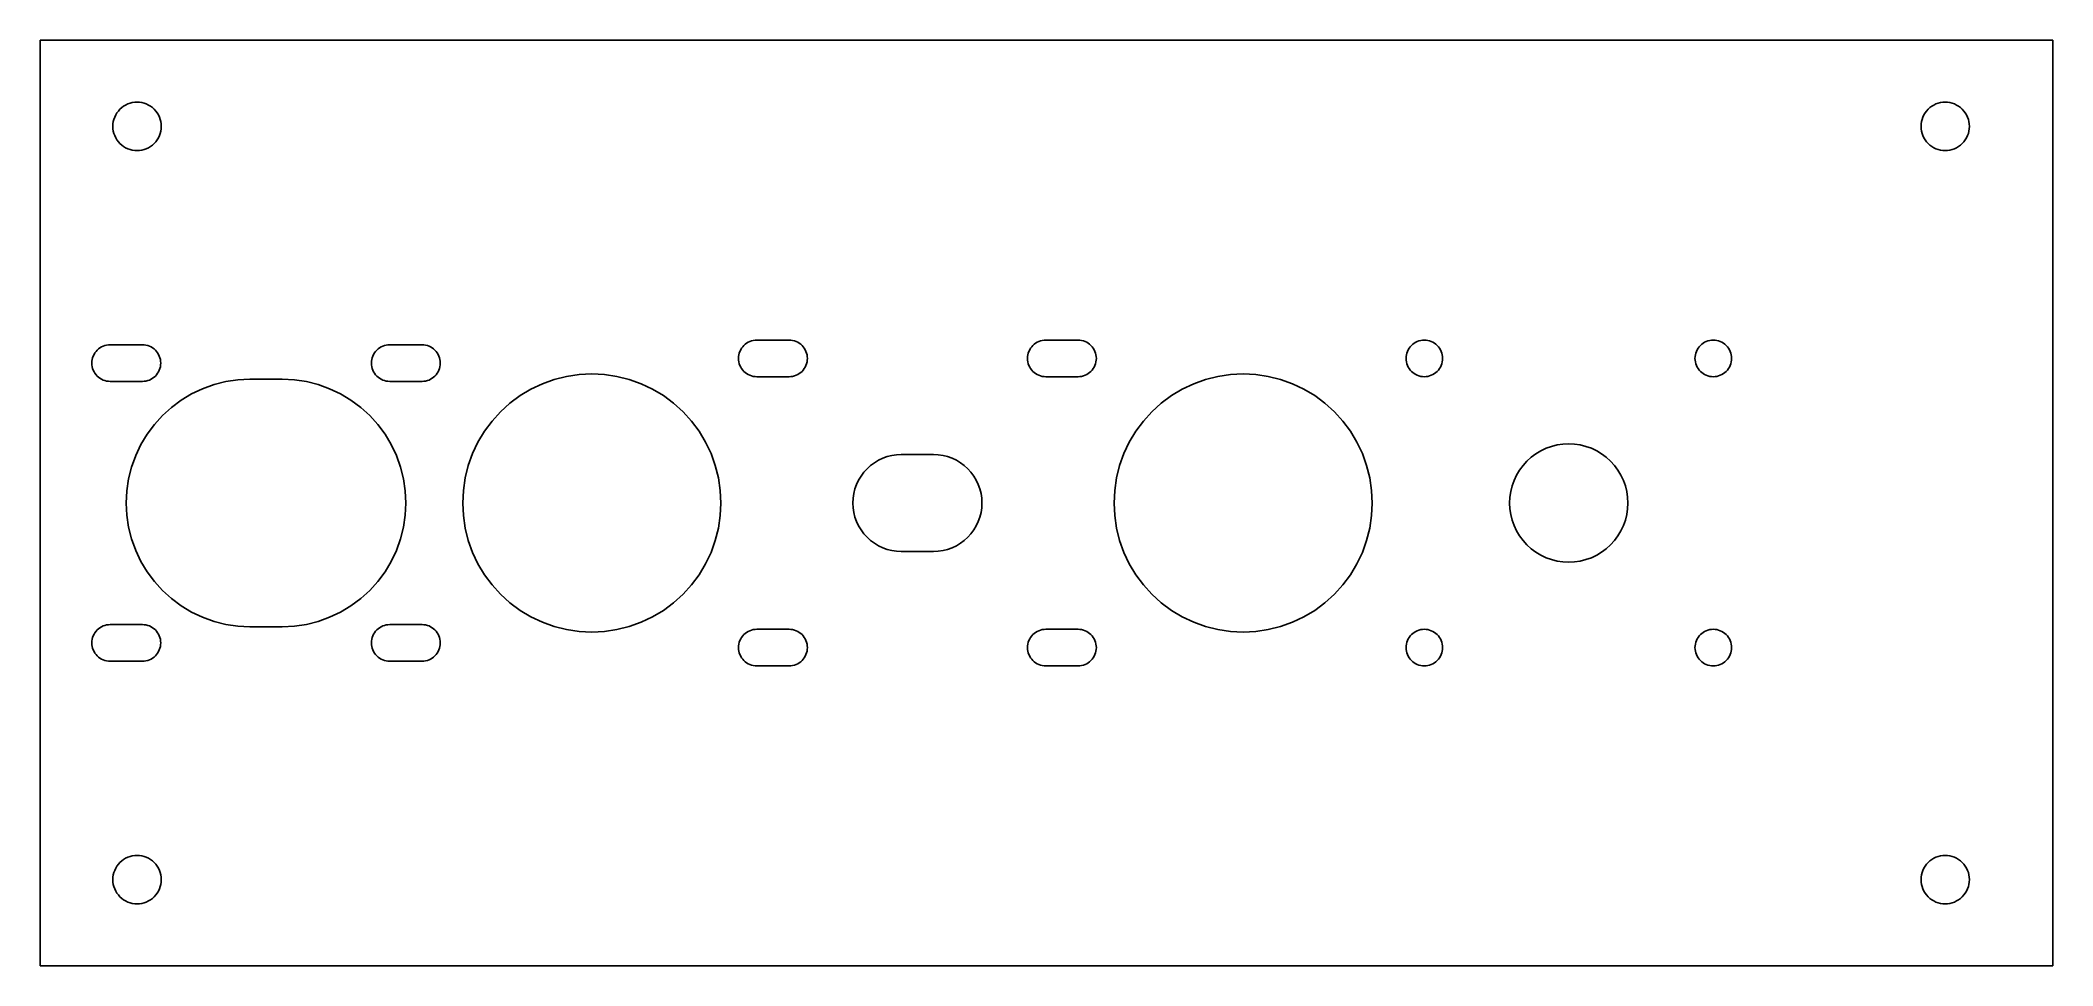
# Model space of a CAD drawing. Header units: metres. Extents: x -82 to 106, y -43 to 43.
import ezdxf

# ---------------------------------------------------------------- set-up
doc = ezdxf.new("R2010")
doc.units = ezdxf.units.M

msp = doc.modelspace()

# ---------------------------------------------------------------- linework, layer by layer
for p, q in [((105.563, 43), (-81.563, 43)), ((-81.563, 43), (-81.563, -43)), ((105.563, -43), (105.563, 43)), ((-74.7698, 35.439), (-74.7161, 35.6531)), ((-74.7161, 35.6531), (-74.6417, 35.861)), ((-74.6417, 35.861), (-74.5473, 36.0606)), ((-74.5473, 36.0606), (-74.4338, 36.25)), ((-74.4338, 36.25), (-74.3023, 36.4274)), ((-74.3023, 36.4274), (-74.154, 36.591)), ((-74.154, 36.591), (-73.9904, 36.7393)), ((-73.9904, 36.7393), (-73.8131, 36.8708)), ((-73.8131, 36.8708), (-73.6237, 36.9843)), ((-73.6237, 36.9843), (-73.4241, 37.0787)), ((-73.4241, 37.0787), (-73.2162, 37.1531)), ((-73.2162, 37.1531), (-73.002, 37.2068)), ((-73.002, 37.2068), (-72.7836, 37.2392)), ((-72.7836, 37.2392), (-72.563, 37.25)), ((-72.563, 37.25), (-72.3425, 37.2392)), ((-72.3425, 37.2392), (-72.1241, 37.2068)), ((-72.1241, 37.2068), (-71.9099, 37.1531)), ((-71.9099, 37.1531), (-71.702, 37.0787)), ((-71.702, 37.0787), (-71.5024, 36.9843)), ((-71.5024, 36.9843), (-71.313, 36.8708)), ((-71.313, 36.8708), (-71.1356, 36.7393)), ((-71.1356, 36.7393), (-70.972, 36.591)), ((-70.972, 36.591), (-70.8237, 36.4274)), ((-70.8237, 36.4274), (-70.6922, 36.25)), ((-70.6922, 36.25), (-70.5787, 36.0606)), ((-70.5787, 36.0606), (-70.4843, 35.861)), ((-70.4843, 35.861), (-70.4099, 35.6531)), ((-70.4099, 35.6531), (-70.3562, 35.439)), ((93.3562, 35.439), (93.4099, 35.6531)), ((93.4099, 35.6531), (93.4843, 35.861)), ((93.4843, 35.861), (93.5787, 36.0606)), ((93.5787, 36.0606), (93.6922, 36.25)), ((93.6922, 36.25), (93.8237, 36.4274)), ((93.8237, 36.4274), (93.972, 36.591)), ((93.972, 36.591), (94.1356, 36.7393)), ((94.1356, 36.7393), (94.313, 36.8708)), ((94.313, 36.8708), (94.5024, 36.9843)), ((94.5024, 36.9843), (94.702, 37.0787)), ((94.702, 37.0787), (94.9099, 37.1531)), ((94.9099, 37.1531), (95.1241, 37.2068)), ((95.1241, 37.2068), (95.3425, 37.2392)), ((95.3425, 37.2392), (95.563, 37.25)), ((95.563, 37.25), (95.7836, 37.2392)), ((95.7836, 37.2392), (96.002, 37.2068)), ((96.002, 37.2068), (96.2162, 37.1531)), ((96.2162, 37.1531), (96.4241, 37.0787)), ((96.4241, 37.0787), (96.6237, 36.9843)), ((96.6237, 36.9843), (96.8131, 36.8708)), ((96.8131, 36.8708), (96.9904, 36.7393)), ((96.9904, 36.7393), (97.154, 36.591)), ((97.154, 36.591), (97.3023, 36.4274)), ((97.3023, 36.4274), (97.4338, 36.25)), ((97.4338, 36.25), (97.5473, 36.0606)), ((97.5473, 36.0606), (97.6417, 35.861)), ((97.6417, 35.861), (97.7161, 35.6531)), ((97.7161, 35.6531), (97.7698, 35.439)), ((-74.813, 35), (-74.8022, 35.2205)), ((-74.8022, 34.7795), (-74.813, 35)), ((-74.8022, 35.2205), (-74.7698, 35.439)), ((-74.7698, 34.561), (-74.8022, 34.7795)), ((-74.7161, 34.3469), (-74.7698, 34.561)), ((-74.6417, 34.139), (-74.7161, 34.3469)), ((-74.5473, 33.9394), (-74.6417, 34.139)), ((-74.4338, 33.75), (-74.5473, 33.9394)), ((-74.3023, 33.5726), (-74.4338, 33.75)), ((-70.6922, 33.75), (-70.8237, 33.5726)), ((-70.5787, 33.9394), (-70.6922, 33.75)), ((-70.4843, 34.139), (-70.5787, 33.9394)), ((-70.4099, 34.3469), (-70.4843, 34.139)), ((-70.3562, 34.561), (-70.4099, 34.3469)), ((-70.3562, 35.439), (-70.3239, 35.2205)), ((-70.3239, 34.7795), (-70.3562, 34.561)), ((-70.3239, 35.2205), (-70.313, 35)), ((-70.313, 35), (-70.3239, 34.7795)), ((93.313, 35), (93.3239, 35.2205)), ((93.3239, 34.7795), (93.313, 35)), ((93.3239, 35.2205), (93.3562, 35.439)), ((93.3562, 34.561), (93.3239, 34.7795)), ((93.4099, 34.3469), (93.3562, 34.561)), ((93.4843, 34.139), (93.4099, 34.3469)), ((93.5787, 33.9394), (93.4843, 34.139)), ((93.6922, 33.75), (93.5787, 33.9394)), ((93.8237, 33.5726), (93.6922, 33.75)), ((97.4338, 33.75), (97.3023, 33.5726)), ((97.5473, 33.9394), (97.4338, 33.75)), ((97.6417, 34.139), (97.5473, 33.9394)), ((97.7161, 34.3469), (97.6417, 34.139)), ((97.7698, 34.561), (97.7161, 34.3469)), ((97.7698, 35.439), (97.8022, 35.2205)), ((97.8022, 34.7795), (97.7698, 34.561)), ((97.8022, 35.2205), (97.813, 35)), ((97.813, 35), (97.8022, 34.7795)), ((-74.154, 33.409), (-74.3023, 33.5726)), ((-73.9904, 33.2607), (-74.154, 33.409)), ((-73.8131, 33.1292), (-73.9904, 33.2607)), ((-73.6237, 33.0157), (-73.8131, 33.1292)), ((-73.4241, 32.9213), (-73.6237, 33.0157)), ((-73.2162, 32.8469), (-73.4241, 32.9213)), ((-73.002, 32.7932), (-73.2162, 32.8469)), ((-72.7836, 32.7608), (-73.002, 32.7932)), ((-72.563, 32.75), (-72.7836, 32.7608)), ((-72.3425, 32.7608), (-72.563, 32.75)), ((-72.1241, 32.7932), (-72.3425, 32.7608)), ((-71.9099, 32.8469), (-72.1241, 32.7932)), ((-71.702, 32.9213), (-71.9099, 32.8469)), ((-71.5024, 33.0157), (-71.702, 32.9213)), ((-71.313, 33.1292), (-71.5024, 33.0157)), ((-71.1356, 33.2607), (-71.313, 33.1292)), ((-70.972, 33.409), (-71.1356, 33.2607)), ((-70.8237, 33.5726), (-70.972, 33.409)), ((93.972, 33.409), (93.8237, 33.5726)), ((94.1356, 33.2607), (93.972, 33.409)), ((94.313, 33.1292), (94.1356, 33.2607)), ((94.5024, 33.0157), (94.313, 33.1292)), ((94.702, 32.9213), (94.5024, 33.0157)), ((94.9099, 32.8469), (94.702, 32.9213)), ((95.1241, 32.7932), (94.9099, 32.8469)), ((95.3425, 32.7608), (95.1241, 32.7932)), ((95.563, 32.75), (95.3425, 32.7608)), ((95.7836, 32.7608), (95.563, 32.75)), ((96.002, 32.7932), (95.7836, 32.7608)), ((96.2162, 32.8469), (96.002, 32.7932)), ((96.4241, 32.9213), (96.2162, 32.8469)), ((96.6237, 33.0157), (96.4241, 32.9213)), ((96.8131, 33.1292), (96.6237, 33.0157)), ((96.9904, 33.2607), (96.8131, 33.1292)), ((97.154, 33.409), (96.9904, 33.2607)), ((97.3023, 33.5726), (97.154, 33.409)), ((-15.7364, 14.9343), (-15.5856, 15.0056)), ((-15.5856, 15.0056), (-15.4285, 15.0618)), ((-15.4285, 15.0618), (-15.2667, 15.1024)), ((-15.2667, 15.1024), (-15.1017, 15.1268)), ((-15.1017, 15.1268), (-14.935, 15.135)), ((-14.935, 15.135), (-11.935, 15.135)), ((-11.935, 15.135), (-11.7684, 15.1268)), ((-11.7684, 15.1268), (-11.6034, 15.1024)), ((-11.6034, 15.1024), (-11.4415, 15.0618)), ((-11.4415, 15.0618), (-11.2845, 15.0056)), ((-11.2845, 15.0056), (-11.1337, 14.9343)), ((11.1337, 14.9343), (11.2845, 15.0056)), ((11.2845, 15.0056), (11.4415, 15.0618)), ((11.4415, 15.0618), (11.6034, 15.1024)), ((11.6034, 15.1024), (11.7684, 15.1268)), ((11.7684, 15.1268), (11.935, 15.135)), ((11.935, 15.135), (14.935, 15.135)), ((14.935, 15.135), (15.1017, 15.1268)), ((15.1017, 15.1268), (15.2667, 15.1024)), ((15.2667, 15.1024), (15.4285, 15.0618)), ((15.4285, 15.0618), (15.5856, 15.0056)), ((15.5856, 15.0056), (15.7364, 14.9343)), ((46.3266, 14.9343), (46.4774, 15.0056)), ((46.4774, 15.0056), (46.6345, 15.0618)), ((46.6345, 15.0618), (46.7963, 15.1024)), ((46.7963, 15.1024), (46.9614, 15.1268)), ((46.9614, 15.1268), (47.128, 15.135)), ((47.128, 15.135), (47.2946, 15.1268)), ((47.2946, 15.1268), (47.4596, 15.1024)), ((47.4596, 15.1024), (47.6215, 15.0618)), ((47.6215, 15.0618), (47.7786, 15.0056)), ((47.7786, 15.0056), (47.9294, 14.9343)), ((73.1967, 14.9343), (73.3475, 15.0056)), ((73.3475, 15.0056), (73.5046, 15.0618)), ((73.5046, 15.0618), (73.6664, 15.1024)), ((73.6664, 15.1024), (73.8314, 15.1268)), ((73.8314, 15.1268), (73.998, 15.135)), ((73.998, 15.135), (74.1647, 15.1268)), ((74.1647, 15.1268), (74.3297, 15.1024)), ((74.3297, 15.1024), (74.4915, 15.0618)), ((74.4915, 15.0618), (74.6486, 15.0056)), ((74.6486, 15.0056), (74.7994, 14.9343)), ((-76.763, 13), (-76.7548, 13.1666)), ((-76.7548, 13.1666), (-76.7304, 13.3317)), ((-76.7304, 13.3317), (-76.6898, 13.4935)), ((-76.6898, 13.4935), (-76.6336, 13.6506)), ((-76.6336, 13.6506), (-76.5623, 13.8014)), ((-76.5623, 13.8014), (-76.4765, 13.9445)), ((-76.4765, 13.9445), (-76.3771, 14.0785)), ((-76.3771, 14.0785), (-76.2651, 14.2021)), ((-76.2651, 14.2021), (-76.1415, 14.3141)), ((-76.1415, 14.3141), (-76.0075, 14.4135)), ((-76.0075, 14.4135), (-75.8644, 14.4993)), ((-75.8644, 14.4993), (-75.7136, 14.5706)), ((-75.7136, 14.5706), (-75.5565, 14.6268)), ((-75.5565, 14.6268), (-75.3947, 14.6673)), ((-75.3947, 14.6673), (-75.2296, 14.6918)), ((-75.2296, 14.6918), (-75.063, 14.7)), ((-75.063, 14.7), (-72.063, 14.7)), ((-72.063, 14.7), (-71.8964, 14.6918)), ((-71.8964, 14.6918), (-71.7314, 14.6673)), ((-71.7314, 14.6673), (-71.5695, 14.6268)), ((-71.5695, 14.6268), (-71.4125, 14.5706)), ((-71.4125, 14.5706), (-71.2616, 14.4993)), ((-71.2616, 14.4993), (-71.1185, 14.4135)), ((-71.1185, 14.4135), (-70.9845, 14.3141)), ((-70.9845, 14.3141), (-70.8609, 14.2021)), ((-70.8609, 14.2021), (-70.7489, 14.0785)), ((-70.7489, 14.0785), (-70.6495, 13.9445)), ((-70.6495, 13.9445), (-70.5638, 13.8014)), ((-70.5638, 13.8014), (-70.4924, 13.6506)), ((-70.4924, 13.6506), (-70.4362, 13.4935)), ((-70.4362, 13.4935), (-70.3957, 13.3317)), ((-70.3957, 13.3317), (-70.3712, 13.1666)), ((-70.3712, 13.1666), (-70.363, 13)), ((-50.763, 13), (-50.7548, 13.1666)), ((-50.7548, 13.1666), (-50.7304, 13.3317)), ((-50.7304, 13.3317), (-50.6898, 13.4935)), ((-50.6898, 13.4935), (-50.6336, 13.6506)), ((-50.6336, 13.6506), (-50.5623, 13.8014)), ((-50.5623, 13.8014), (-50.4765, 13.9445)), ((-50.4765, 13.9445), (-50.3771, 14.0785)), ((-50.3771, 14.0785), (-50.2651, 14.2021)), ((-50.2651, 14.2021), (-50.1415, 14.3141)), ((-50.1415, 14.3141), (-50.0075, 14.4135)), ((-50.0075, 14.4135), (-49.8644, 14.4993)), ((-49.8644, 14.4993), (-49.7136, 14.5706)), ((-49.7136, 14.5706), (-49.5565, 14.6268)), ((-49.5565, 14.6268), (-49.3947, 14.6673)), ((-49.3947, 14.6673), (-49.2296, 14.6918)), ((-49.2296, 14.6918), (-49.063, 14.7)), ((-49.063, 14.7), (-46.063, 14.7)), ((-46.063, 14.7), (-45.8964, 14.6918)), ((-45.8964, 14.6918), (-45.7314, 14.6673)), ((-45.7314, 14.6673), (-45.5695, 14.6268)), ((-45.5695, 14.6268), (-45.4125, 14.5706)), ((-45.4125, 14.5706), (-45.2616, 14.4993)), ((-45.2616, 14.4993), (-45.1185, 14.4135)), ((-45.1185, 14.4135), (-44.9845, 14.3141)), ((-44.9845, 14.3141), (-44.8609, 14.2021)), ((-44.8609, 14.2021), (-44.7489, 14.0785)), ((-44.7489, 14.0785), (-44.6495, 13.9445)), ((-44.6495, 13.9445), (-44.5638, 13.8014)), ((-44.5638, 13.8014), (-44.4924, 13.6506)), ((-44.4924, 13.6506), (-44.4362, 13.4935)), ((-44.4362, 13.4935), (-44.3957, 13.3317)), ((-44.3957, 13.3317), (-44.3712, 13.1666)), ((-44.3712, 13.1666), (-44.363, 13)), ((-16.635, 13.435), (-16.6268, 13.6017)), ((-16.6268, 13.2684), (-16.635, 13.435)), ((-16.6268, 13.6017), (-16.6024, 13.7667)), ((-16.6024, 13.1034), (-16.6268, 13.2684)), ((-16.6024, 13.7667), (-16.5618, 13.9285)), ((-16.5618, 12.9415), (-16.6024, 13.1034)), ((-16.5618, 13.9285), (-16.5056, 14.0856)), ((-16.5056, 14.0856), (-16.4343, 14.2364)), ((-16.4343, 14.2364), (-16.3485, 14.3795)), ((-16.3485, 14.3795), (-16.2491, 14.5135)), ((-16.2491, 14.5135), (-16.1371, 14.6371)), ((-16.1371, 14.6371), (-16.0135, 14.7491)), ((-16.0135, 14.7491), (-15.8795, 14.8485)), ((-15.8795, 14.8485), (-15.7364, 14.9343)), ((-11.1337, 14.9343), (-10.9906, 14.8485)), ((-10.9906, 14.8485), (-10.8566, 14.7491)), ((-10.8566, 14.7491), (-10.7329, 14.6371)), ((-10.7329, 14.6371), (-10.6209, 14.5135)), ((-10.6209, 14.5135), (-10.5215, 14.3795)), ((-10.5215, 14.3795), (-10.4358, 14.2364)), ((-10.4358, 14.2364), (-10.3644, 14.0856)), ((-10.3644, 14.0856), (-10.3082, 13.9285)), ((-10.3082, 13.9285), (-10.2677, 13.7667)), ((-10.2677, 13.1034), (-10.3082, 12.9415)), ((-10.2677, 13.7667), (-10.2432, 13.6017)), ((-10.2432, 13.2684), (-10.2677, 13.1034)), ((-10.2432, 13.6017), (-10.235, 13.435)), ((-10.235, 13.435), (-10.2432, 13.2684)), ((10.235, 13.435), (10.2432, 13.6017)), ((10.2432, 13.2684), (10.235, 13.435)), ((10.2432, 13.6017), (10.2677, 13.7667)), ((10.2677, 13.1034), (10.2432, 13.2684)), ((10.2677, 13.7667), (10.3082, 13.9285)), ((10.3082, 12.9415), (10.2677, 13.1034)), ((10.3082, 13.9285), (10.3644, 14.0856)), ((10.3644, 14.0856), (10.4358, 14.2364)), ((10.4358, 14.2364), (10.5215, 14.3795)), ((10.5215, 14.3795), (10.6209, 14.5135)), ((10.6209, 14.5135), (10.7329, 14.6371)), ((10.7329, 14.6371), (10.8566, 14.7491)), ((10.8566, 14.7491), (10.9906, 14.8485)), ((10.9906, 14.8485), (11.1337, 14.9343)), ((15.7364, 14.9343), (15.8795, 14.8485)), ((15.8795, 14.8485), (16.0135, 14.7491)), ((16.0135, 14.7491), (16.1371, 14.6371)), ((16.1371, 14.6371), (16.2491, 14.5135)), ((16.2491, 14.5135), (16.3485, 14.3795)), ((16.3485, 14.3795), (16.4343, 14.2364)), ((16.4343, 14.2364), (16.5056, 14.0856)), ((16.5056, 14.0856), (16.5618, 13.9285)), ((16.5618, 13.9285), (16.6024, 13.7667)), ((16.6024, 13.1034), (16.5618, 12.9415)), ((16.6024, 13.7667), (16.6268, 13.6017)), ((16.6268, 13.2684), (16.6024, 13.1034)), ((16.6268, 13.6017), (16.635, 13.435)), ((16.635, 13.435), (16.6268, 13.2684)), ((45.428, 13.435), (45.4362, 13.6017)), ((45.4362, 13.2684), (45.428, 13.435)), ((45.4362, 13.6017), (45.4607, 13.7667)), ((45.4607, 13.1034), (45.4362, 13.2684)), ((45.4607, 13.7667), (45.5012, 13.9285)), ((45.5012, 12.9415), (45.4607, 13.1034)), ((45.5012, 13.9285), (45.5574, 14.0856)), ((45.5574, 14.0856), (45.6287, 14.2364)), ((45.6287, 14.2364), (45.7145, 14.3795)), ((45.7145, 14.3795), (45.8139, 14.5135)), ((45.8139, 14.5135), (45.9259, 14.6371)), ((45.9259, 14.6371), (46.0495, 14.7491)), ((46.0495, 14.7491), (46.1835, 14.8485)), ((46.1835, 14.8485), (46.3266, 14.9343)), ((47.9294, 14.9343), (48.0725, 14.8485)), ((48.0725, 14.8485), (48.2065, 14.7491)), ((48.2065, 14.7491), (48.3301, 14.6371)), ((48.3301, 14.6371), (48.4421, 14.5135)), ((48.4421, 14.5135), (48.5415, 14.3795)), ((48.5415, 14.3795), (48.6273, 14.2364)), ((48.6273, 14.2364), (48.6986, 14.0856)), ((48.6986, 14.0856), (48.7548, 13.9285)), ((48.7548, 13.9285), (48.7953, 13.7667)), ((48.7953, 13.1034), (48.7548, 12.9415)), ((48.7953, 13.7667), (48.8198, 13.6017)), ((48.8198, 13.2684), (48.7953, 13.1034)), ((48.8198, 13.6017), (48.828, 13.435)), ((48.828, 13.435), (48.8198, 13.2684)), ((72.298, 13.435), (72.3062, 13.6017)), ((72.3062, 13.2684), (72.298, 13.435)), ((72.3062, 13.6017), (72.3307, 13.7667)), ((72.3307, 13.1034), (72.3062, 13.2684)), ((72.3307, 13.7667), (72.3712, 13.9285)), ((72.3712, 12.9415), (72.3307, 13.1034)), ((72.3712, 13.9285), (72.4275, 14.0856)), ((72.4275, 14.0856), (72.4988, 14.2364)), ((72.4988, 14.2364), (72.5845, 14.3795)), ((72.5845, 14.3795), (72.6839, 14.5135)), ((72.6839, 14.5135), (72.796, 14.6371)), ((72.796, 14.6371), (72.9196, 14.7491)), ((72.9196, 14.7491), (73.0536, 14.8485)), ((73.0536, 14.8485), (73.1967, 14.9343)), ((74.7994, 14.9343), (74.9425, 14.8485)), ((74.9425, 14.8485), (75.0765, 14.7491)), ((75.0765, 14.7491), (75.2001, 14.6371)), ((75.2001, 14.6371), (75.3122, 14.5135)), ((75.3122, 14.5135), (75.4115, 14.3795)), ((75.4115, 14.3795), (75.4973, 14.2364)), ((75.4973, 14.2364), (75.5686, 14.0856)), ((75.5686, 14.0856), (75.6248, 13.9285)), ((75.6248, 13.9285), (75.6654, 13.7667)), ((75.6654, 13.1034), (75.6248, 12.9415)), ((75.6654, 13.7667), (75.6899, 13.6017)), ((75.6899, 13.2684), (75.6654, 13.1034)), ((75.6899, 13.6017), (75.698, 13.435)), ((75.698, 13.435), (75.6899, 13.2684)), ((-76.7548, 12.8334), (-76.763, 13)), ((-76.7304, 12.6683), (-76.7548, 12.8334)), ((-76.6898, 12.5065), (-76.7304, 12.6683)), ((-76.6336, 12.3494), (-76.6898, 12.5065)), ((-76.5623, 12.1986), (-76.6336, 12.3494)), ((-76.4765, 12.0555), (-76.5623, 12.1986)), ((-76.3771, 11.9215), (-76.4765, 12.0555)), ((-76.2651, 11.7979), (-76.3771, 11.9215)), ((-76.1415, 11.6859), (-76.2651, 11.7979)), ((-76.0075, 11.5865), (-76.1415, 11.6859)), ((-75.8644, 11.5007), (-76.0075, 11.5865)), ((-75.7136, 11.4294), (-75.8644, 11.5007)), ((-75.5565, 11.3732), (-75.7136, 11.4294)), ((-75.3947, 11.3327), (-75.5565, 11.3732)), ((-75.2296, 11.3082), (-75.3947, 11.3327)), ((-75.063, 11.3), (-75.2296, 11.3082)), ((-72.063, 11.3), (-75.063, 11.3)), ((-71.8964, 11.3082), (-72.063, 11.3)), ((-71.7314, 11.3327), (-71.8964, 11.3082)), ((-71.5695, 11.3732), (-71.7314, 11.3327)), ((-71.4125, 11.4294), (-71.5695, 11.3732)), ((-71.2616, 11.5007), (-71.4125, 11.4294)), ((-71.1185, 11.5865), (-71.2616, 11.5007)), ((-70.9845, 11.6859), (-71.1185, 11.5865)), ((-70.8609, 11.7979), (-70.9845, 11.6859)), ((-70.7489, 11.9215), (-70.8609, 11.7979)), ((-70.6495, 12.0555), (-70.7489, 11.9215)), ((-70.5638, 12.1986), (-70.6495, 12.0555)), ((-70.4924, 12.3494), (-70.5638, 12.1986)), ((-70.4362, 12.5065), (-70.4924, 12.3494)), ((-70.3957, 12.6683), (-70.4362, 12.5065)), ((-70.3712, 12.8334), (-70.3957, 12.6683)), ((-70.363, 13), (-70.3712, 12.8334)), ((-65.4013, 11.0048), (-64.3066, 11.279)), ((-64.3066, 11.279), (-63.1902, 11.4446)), ((-63.1902, 11.4446), (-62.063, 11.5)), ((-62.063, 11.5), (-59.063, 11.5)), ((-59.063, 11.5), (-57.9358, 11.4446)), ((-57.9358, 11.4446), (-56.8195, 11.279)), ((-56.8195, 11.279), (-55.7247, 11.0048)), ((-50.7548, 12.8334), (-50.763, 13)), ((-50.7304, 12.6683), (-50.7548, 12.8334)), ((-50.6898, 12.5065), (-50.7304, 12.6683)), ((-50.6336, 12.3494), (-50.6898, 12.5065)), ((-50.5623, 12.1986), (-50.6336, 12.3494)), ((-50.4765, 12.0555), (-50.5623, 12.1986)), ((-50.3771, 11.9215), (-50.4765, 12.0555)), ((-50.2651, 11.7979), (-50.3771, 11.9215)), ((-50.1415, 11.6859), (-50.2651, 11.7979)), ((-50.0075, 11.5865), (-50.1415, 11.6859)), ((-49.8644, 11.5007), (-50.0075, 11.5865)), ((-49.7136, 11.4294), (-49.8644, 11.5007)), ((-49.5565, 11.3732), (-49.7136, 11.4294)), ((-49.3947, 11.3327), (-49.5565, 11.3732)), ((-49.2296, 11.3082), (-49.3947, 11.3327)), ((-49.063, 11.3), (-49.2296, 11.3082)), ((-46.063, 11.3), (-49.063, 11.3)), ((-45.8964, 11.3082), (-46.063, 11.3)), ((-45.7314, 11.3327), (-45.8964, 11.3082)), ((-45.5695, 11.3732), (-45.7314, 11.3327)), ((-45.4125, 11.4294), (-45.5695, 11.3732)), ((-45.2616, 11.5007), (-45.4125, 11.4294)), ((-45.1185, 11.5865), (-45.2616, 11.5007)), ((-44.9845, 11.6859), (-45.1185, 11.5865)), ((-44.8609, 11.7979), (-44.9845, 11.6859)), ((-44.7489, 11.9215), (-44.8609, 11.7979)), ((-44.6495, 12.0555), (-44.7489, 11.9215)), ((-44.5638, 12.1986), (-44.6495, 12.0555)), ((-44.4924, 12.3494), (-44.5638, 12.1986)), ((-44.4362, 12.5065), (-44.4924, 12.3494)), ((-44.3957, 12.6683), (-44.4362, 12.5065)), ((-44.3712, 12.8334), (-44.3957, 12.6683)), ((-44.363, 13), (-44.3712, 12.8334)), ((-34.8737, 11.0866), (-33.7649, 11.4833)), ((-33.7649, 11.4833), (-32.6226, 11.7694)), ((-32.6226, 11.7694), (-31.4577, 11.9422)), ((-31.4577, 11.9422), (-30.2815, 12)), ((-30.2815, 12), (-29.1053, 11.9422)), ((-29.1053, 11.9422), (-27.9404, 11.7694)), ((-27.9404, 11.7694), (-26.7981, 11.4833)), ((-26.7981, 11.4833), (-25.6893, 11.0866)), ((-16.5056, 12.7845), (-16.5618, 12.9415)), ((-16.4343, 12.6337), (-16.5056, 12.7845)), ((-16.3485, 12.4906), (-16.4343, 12.6337)), ((-16.2491, 12.3566), (-16.3485, 12.4906)), ((-16.1371, 12.2329), (-16.2491, 12.3566)), ((-16.0135, 12.1209), (-16.1371, 12.2329)), ((-15.8795, 12.0215), (-16.0135, 12.1209)), ((-15.7364, 11.9358), (-15.8795, 12.0215)), ((-15.5856, 11.8644), (-15.7364, 11.9358)), ((-15.4285, 11.8082), (-15.5856, 11.8644)), ((-15.2667, 11.7677), (-15.4285, 11.8082)), ((-15.1017, 11.7432), (-15.2667, 11.7677)), ((-14.935, 11.735), (-15.1017, 11.7432)), ((-11.935, 11.735), (-14.935, 11.735)), ((-11.7684, 11.7432), (-11.935, 11.735)), ((-11.6034, 11.7677), (-11.7684, 11.7432)), ((-11.4415, 11.8082), (-11.6034, 11.7677)), ((-11.2845, 11.8644), (-11.4415, 11.8082)), ((-11.1337, 11.9358), (-11.2845, 11.8644)), ((-10.9906, 12.0215), (-11.1337, 11.9358)), ((-10.8566, 12.1209), (-10.9906, 12.0215)), ((-10.7329, 12.2329), (-10.8566, 12.1209)), ((-10.6209, 12.3566), (-10.7329, 12.2329)), ((-10.5215, 12.4906), (-10.6209, 12.3566)), ((-10.4358, 12.6337), (-10.5215, 12.4906)), ((-10.3644, 12.7845), (-10.4358, 12.6337)), ((-10.3082, 12.9415), (-10.3644, 12.7845)), ((10.3644, 12.7845), (10.3082, 12.9415)), ((10.4358, 12.6337), (10.3644, 12.7845)), ((10.5215, 12.4906), (10.4358, 12.6337)), ((10.6209, 12.3566), (10.5215, 12.4906)), ((10.7329, 12.2329), (10.6209, 12.3566)), ((10.8566, 12.1209), (10.7329, 12.2329)), ((10.9906, 12.0215), (10.8566, 12.1209)), ((11.1337, 11.9358), (10.9906, 12.0215)), ((11.2845, 11.8644), (11.1337, 11.9358)), ((11.4415, 11.8082), (11.2845, 11.8644)), ((11.6034, 11.7677), (11.4415, 11.8082)), ((11.7684, 11.7432), (11.6034, 11.7677)), ((11.935, 11.735), (11.7684, 11.7432)), ((14.935, 11.735), (11.935, 11.735)), ((15.1017, 11.7432), (14.935, 11.735)), ((15.2667, 11.7677), (15.1017, 11.7432)), ((15.4285, 11.8082), (15.2667, 11.7677)), ((15.5856, 11.8644), (15.4285, 11.8082)), ((15.7364, 11.9358), (15.5856, 11.8644)), ((15.8795, 12.0215), (15.7364, 11.9358)), ((16.0135, 12.1209), (15.8795, 12.0215)), ((16.1371, 12.2329), (16.0135, 12.1209)), ((16.2491, 12.3566), (16.1371, 12.2329)), ((16.3485, 12.4906), (16.2491, 12.3566)), ((16.4343, 12.6337), (16.3485, 12.4906)), ((16.5056, 12.7845), (16.4343, 12.6337)), ((16.5618, 12.9415), (16.5056, 12.7845)), ((25.6893, 11.0866), (26.7981, 11.4833)), ((26.7981, 11.4833), (27.9404, 11.7694)), ((27.9404, 11.7694), (29.1053, 11.9422)), ((29.1053, 11.9422), (30.2815, 12)), ((30.2815, 12), (31.4577, 11.9422)), ((31.4577, 11.9422), (32.6226, 11.7694)), ((32.6226, 11.7694), (33.7649, 11.4833)), ((33.7649, 11.4833), (34.8737, 11.0866)), ((45.5574, 12.7845), (45.5012, 12.9415)), ((45.6287, 12.6337), (45.5574, 12.7845)), ((45.7145, 12.4906), (45.6287, 12.6337)), ((45.8139, 12.3566), (45.7145, 12.4906)), ((45.9259, 12.2329), (45.8139, 12.3566)), ((46.0495, 12.1209), (45.9259, 12.2329)), ((46.1835, 12.0215), (46.0495, 12.1209)), ((46.3266, 11.9358), (46.1835, 12.0215)), ((46.4774, 11.8644), (46.3266, 11.9358)), ((46.6345, 11.8082), (46.4774, 11.8644)), ((46.7963, 11.7677), (46.6345, 11.8082)), ((46.9614, 11.7432), (46.7963, 11.7677)), ((47.128, 11.735), (46.9614, 11.7432)), ((47.2946, 11.7432), (47.128, 11.735)), ((47.4596, 11.7677), (47.2946, 11.7432)), ((47.6215, 11.8082), (47.4596, 11.7677)), ((47.7786, 11.8644), (47.6215, 11.8082)), ((47.9294, 11.9358), (47.7786, 11.8644)), ((48.0725, 12.0215), (47.9294, 11.9358)), ((48.2065, 12.1209), (48.0725, 12.0215)), ((48.3301, 12.2329), (48.2065, 12.1209)), ((48.4421, 12.3566), (48.3301, 12.2329)), ((48.5415, 12.4906), (48.4421, 12.3566)), ((48.6273, 12.6337), (48.5415, 12.4906)), ((48.6986, 12.7845), (48.6273, 12.6337)), ((48.7548, 12.9415), (48.6986, 12.7845)), ((72.4275, 12.7845), (72.3712, 12.9415)), ((72.4988, 12.6337), (72.4275, 12.7845)), ((72.5845, 12.4906), (72.4988, 12.6337)), ((72.6839, 12.3566), (72.5845, 12.4906)), ((72.796, 12.2329), (72.6839, 12.3566)), ((72.9196, 12.1209), (72.796, 12.2329)), ((73.0536, 12.0215), (72.9196, 12.1209)), ((73.1967, 11.9358), (73.0536, 12.0215)), ((73.3475, 11.8644), (73.1967, 11.9358)), ((73.5046, 11.8082), (73.3475, 11.8644)), ((73.6664, 11.7677), (73.5046, 11.8082)), ((73.8314, 11.7432), (73.6664, 11.7677)), ((73.998, 11.735), (73.8314, 11.7432)), ((74.1647, 11.7432), (73.998, 11.735)), ((74.3297, 11.7677), (74.1647, 11.7432)), ((74.4915, 11.8082), (74.3297, 11.7677)), ((74.6486, 11.8644), (74.4915, 11.8082)), ((74.7994, 11.9358), (74.6486, 11.8644)), ((74.9425, 12.0215), (74.7994, 11.9358)), ((75.0765, 12.1209), (74.9425, 12.0215)), ((75.2001, 12.2329), (75.0765, 12.1209)), ((75.3122, 12.3566), (75.2001, 12.2329)), ((75.4115, 12.4906), (75.3122, 12.3566)), ((75.4973, 12.6337), (75.4115, 12.4906)), ((75.5686, 12.7845), (75.4973, 12.6337)), ((75.6248, 12.9415), (75.5686, 12.7845)), ((-69.3585, 8.88962), (-68.4521, 9.5619)), ((-68.4521, 9.5619), (-67.4841, 10.1421)), ((-67.4841, 10.1421), (-66.4639, 10.6246)), ((-66.4639, 10.6246), (-65.4013, 11.0048)), ((-55.7247, 11.0048), (-54.6622, 10.6246)), ((-54.6622, 10.6246), (-53.642, 10.1421)), ((-53.642, 10.1421), (-52.674, 9.5619)), ((-52.674, 9.5619), (-51.7675, 8.88962)), ((-37.8942, 9.27612), (-36.9484, 9.97763)), ((-36.9484, 9.97763), (-35.9383, 10.5831)), ((-35.9383, 10.5831), (-34.8737, 11.0866)), ((-25.6893, 11.0866), (-24.6247, 10.5831)), ((-24.6247, 10.5831), (-23.6147, 9.97763)), ((-23.6147, 9.97763), (-22.6688, 9.27612)), ((22.6688, 9.27612), (23.6147, 9.97763)), ((23.6147, 9.97763), (24.6247, 10.5831)), ((24.6247, 10.5831), (25.6893, 11.0866)), ((34.8737, 11.0866), (35.9383, 10.5831)), ((35.9383, 10.5831), (36.9484, 9.97763)), ((36.9484, 9.97763), (37.8942, 9.27612)), ((-70.9526, 7.29552), (-70.1947, 8.13173)), ((-70.1947, 8.13173), (-69.3585, 8.88962)), ((-51.7675, 8.88962), (-50.9313, 8.13173)), ((-50.9313, 8.13173), (-50.1734, 7.29552)), ((-40.2591, 6.66684), (-39.5576, 7.61272)), ((-39.5576, 7.61272), (-38.7668, 8.48528)), ((-38.7668, 8.48528), (-37.8942, 9.27612)), ((-22.6688, 9.27612), (-21.7962, 8.48528)), ((-21.7962, 8.48528), (-21.0054, 7.61272)), ((-21.0054, 7.61272), (-20.3039, 6.66684)), ((20.3039, 6.66684), (21.0054, 7.61272)), ((21.0054, 7.61272), (21.7962, 8.48528)), ((21.7962, 8.48528), (22.6688, 9.27612)), ((37.8942, 9.27612), (38.7668, 8.48528)), ((38.7668, 8.48528), (39.5576, 7.61272)), ((39.5576, 7.61272), (40.2591, 6.66684)), ((-72.2051, 5.42106), (-71.6249, 6.38906)), ((-71.6249, 6.38906), (-70.9526, 7.29552)), ((-50.1734, 7.29552), (-49.5011, 6.38906)), ((-49.5011, 6.38906), (-48.9209, 5.42106)), ((-41.3681, 4.5922), (-40.8646, 5.65676)), ((-40.8646, 5.65676), (-40.2591, 6.66684)), ((-20.3039, 6.66684), (-19.6985, 5.65676)), ((-19.6985, 5.65676), (-19.195, 4.5922)), ((19.195, 4.5922), (19.6985, 5.65676)), ((19.6985, 5.65676), (20.3039, 6.66684)), ((40.2591, 6.66684), (40.8646, 5.65676)), ((40.8646, 5.65676), (41.3681, 4.5922)), ((-73.0678, 3.33827), (-72.6876, 4.40086)), ((-72.6876, 4.40086), (-72.2051, 5.42106)), ((-48.9209, 5.42106), (-48.4384, 4.40086)), ((-48.4384, 4.40086), (-48.0582, 3.33827)), ((-41.7648, 3.48342), (-41.3681, 4.5922)), ((-19.195, 4.5922), (-18.7982, 3.48342)), ((-4.00007, 3.74161), (-3.62128, 3.96865)), ((-3.62128, 3.96865), (-3.22207, 4.15746)), ((-3.22207, 4.15746), (-2.80628, 4.30623)), ((-2.80628, 4.30623), (-2.37791, 4.41353)), ((-2.37791, 4.41353), (-1.94108, 4.47833)), ((-1.94108, 4.47833), (-1.5, 4.5)), ((-1.5, 4.5), (1.5, 4.5)), ((1.5, 4.5), (1.94108, 4.47833)), ((1.94108, 4.47833), (2.37791, 4.41353)), ((2.37791, 4.41353), (2.80628, 4.30623)), ((2.80628, 4.30623), (3.22207, 4.15746)), ((3.22207, 4.15746), (3.62128, 3.96865)), ((3.62128, 3.96865), (4.00007, 3.74161)), ((18.7982, 3.48342), (19.195, 4.5922)), ((41.3681, 4.5922), (41.7648, 3.48342)), ((56.3115, 3.48916), (56.6739, 3.88909)), ((56.6739, 3.88909), (57.0739, 4.25156)), ((57.0739, 4.25156), (57.5074, 4.57308)), ((57.5074, 4.57308), (57.9703, 4.85057)), ((57.9703, 4.85057), (58.4583, 5.08134)), ((58.4583, 5.08134), (58.9665, 5.26317)), ((58.9665, 5.26317), (59.49, 5.39432)), ((59.49, 5.39432), (60.0239, 5.47352)), ((60.0239, 5.47352), (60.563, 5.5)), ((60.563, 5.5), (61.1021, 5.47352)), ((61.1021, 5.47352), (61.636, 5.39432)), ((61.636, 5.39432), (62.1596, 5.26317)), ((62.1596, 5.26317), (62.6678, 5.08134)), ((62.6678, 5.08134), (63.1557, 4.85057)), ((63.1557, 4.85057), (63.6187, 4.57308)), ((63.6187, 4.57308), (64.0522, 4.25156)), ((64.0522, 4.25156), (64.4521, 3.88909)), ((64.4521, 3.88909), (64.8146, 3.48916)), ((-73.5076, 1.1272), (-73.342, 2.24354)), ((-73.342, 2.24354), (-73.0678, 3.33827)), ((-48.0582, 3.33827), (-47.784, 2.24354)), ((-47.784, 2.24354), (-47.6184, 1.1272)), ((-42.2237, 1.17621), (-42.0509, 2.34108)), ((-42.0509, 2.34108), (-41.7648, 3.48342)), ((-18.7982, 3.48342), (-18.5121, 2.34108)), ((-18.5121, 2.34108), (-18.3393, 1.17621)), ((-5.65746, 1.72207), (-5.46865, 2.12128)), ((-5.46865, 2.12128), (-5.24161, 2.50007)), ((-5.24161, 2.50007), (-4.97855, 2.85477)), ((-4.97855, 2.85477), (-4.68198, 3.18198)), ((-4.68198, 3.18198), (-4.35477, 3.47855)), ((-4.35477, 3.47855), (-4.00007, 3.74161)), ((4.00007, 3.74161), (4.35477, 3.47855)), ((4.35477, 3.47855), (4.68198, 3.18198)), ((4.68198, 3.18198), (4.97855, 2.85477)), ((4.97855, 2.85477), (5.24161, 2.50007)), ((5.24161, 2.50007), (5.46865, 2.12128)), ((5.46865, 2.12128), (5.65746, 1.72207)), ((18.3393, 1.17621), (18.5121, 2.34108)), ((18.5121, 2.34108), (18.7982, 3.48342)), ((41.7648, 3.48342), (42.0509, 2.34108)), ((42.0509, 2.34108), (42.2237, 1.17621)), ((55.2998, 1.59657), (55.4817, 2.10476)), ((55.4817, 2.10476), (55.7125, 2.59268)), ((55.7125, 2.59268), (55.9899, 3.05564)), ((55.9899, 3.05564), (56.3115, 3.48916)), ((64.8146, 3.48916), (65.1361, 3.05564)), ((65.1361, 3.05564), (65.4136, 2.59268)), ((65.4136, 2.59268), (65.6444, 2.10476)), ((65.6444, 2.10476), (65.8262, 1.59657)), ((-73.563, 0), (-73.5076, 1.1272)), ((-73.5076, -1.1272), (-73.563, 0)), ((-47.6184, 1.1272), (-47.563, 0)), ((-47.563, 0), (-47.6184, -1.1272)), ((-42.2815, 0), (-42.2237, 1.17621)), ((-42.2237, -1.17621), (-42.2815, 0)), ((-18.3393, 1.17621), (-18.2815, 0)), ((-18.2815, 0), (-18.3393, -1.17621)), ((-6, 0), (-5.97833, 0.44108)), ((-5.97833, -0.44108), (-6, 0)), ((-5.97833, 0.44108), (-5.91353, 0.87791)), ((-5.91353, 0.87791), (-5.80623, 1.30628)), ((-5.80623, 1.30628), (-5.65746, 1.72207)), ((5.65746, 1.72207), (5.80623, 1.30628)), ((5.80623, 1.30628), (5.91353, 0.87791)), ((5.91353, 0.87791), (5.97833, 0.44108)), ((5.97833, 0.44108), (6, 0)), ((6, 0), (5.97833, -0.44108)), ((18.2815, 0), (18.3393, 1.17621)), ((18.3393, -1.17621), (18.2815, 0)), ((42.2237, 1.17621), (42.2815, 0)), ((42.2815, 0), (42.2237, -1.17621)), ((55.063, 0), (55.0895, 0.53909)), ((55.0895, -0.53909), (55.063, 0)), ((55.0895, 0.53909), (55.1687, 1.073)), ((55.1687, 1.073), (55.2998, 1.59657)), ((65.8262, 1.59657), (65.9573, 1.073)), ((65.9573, 1.073), (66.0365, 0.53909)), ((66.0365, 0.53909), (66.063, 0)), ((66.063, 0), (66.0365, -0.53909)), ((-73.342, -2.24354), (-73.5076, -1.1272)), ((-47.6184, -1.1272), (-47.784, -2.24354)), ((-42.0509, -2.34108), (-42.2237, -1.17621)), ((-18.3393, -1.17621), (-18.5121, -2.34108)), ((-5.91353, -0.87791), (-5.97833, -0.44108)), ((-5.80623, -1.30628), (-5.91353, -0.87791)), ((-5.65746, -1.72207), (-5.80623, -1.30628)), ((-5.46865, -2.12128), (-5.65746, -1.72207)), ((5.65746, -1.72207), (5.46865, -2.12128)), ((5.80623, -1.30628), (5.65746, -1.72207)), ((5.91353, -0.87791), (5.80623, -1.30628)), ((5.97833, -0.44108), (5.91353, -0.87791)), ((18.5121, -2.34108), (18.3393, -1.17621)), ((42.2237, -1.17621), (42.0509, -2.34108)), ((55.1687, -1.073), (55.0895, -0.53909)), ((55.2998, -1.59657), (55.1687, -1.073)), ((55.4817, -2.10476), (55.2998, -1.59657)), ((65.8262, -1.59657), (65.6444, -2.10476)), ((65.9573, -1.073), (65.8262, -1.59657)), ((66.0365, -0.53909), (65.9573, -1.073)), ((-73.0678, -3.33827), (-73.342, -2.24354)), ((-72.6876, -4.40086), (-73.0678, -3.33827)), ((-48.0582, -3.33827), (-48.4384, -4.40086)), ((-47.784, -2.24354), (-48.0582, -3.33827)), ((-41.7648, -3.48342), (-42.0509, -2.34108)), ((-41.3681, -4.5922), (-41.7648, -3.48342)), ((-18.7982, -3.48342), (-19.195, -4.5922)), ((-18.5121, -2.34108), (-18.7982, -3.48342)), ((-5.24161, -2.50007), (-5.46865, -2.12128)), ((-4.97855, -2.85477), (-5.24161, -2.50007)), ((-4.68198, -3.18198), (-4.97855, -2.85477)), ((-4.35477, -3.47855), (-4.68198, -3.18198)), ((-4.00007, -3.74161), (-4.35477, -3.47855)), ((-3.62128, -3.96865), (-4.00007, -3.74161)), ((4.00007, -3.74161), (3.62128, -3.96865)), ((4.35477, -3.47855), (4.00007, -3.74161)), ((4.68198, -3.18198), (4.35477, -3.47855)), ((4.97855, -2.85477), (4.68198, -3.18198)), ((5.24161, -2.50007), (4.97855, -2.85477)), ((5.46865, -2.12128), (5.24161, -2.50007)), ((18.7982, -3.48342), (18.5121, -2.34108)), ((19.195, -4.5922), (18.7982, -3.48342)), ((41.7648, -3.48342), (41.3681, -4.5922)), ((42.0509, -2.34108), (41.7648, -3.48342)), ((55.7125, -2.59268), (55.4817, -2.10476)), ((55.9899, -3.05564), (55.7125, -2.59268)), ((56.3115, -3.48916), (55.9899, -3.05564)), ((56.6739, -3.88909), (56.3115, -3.48916)), ((64.8146, -3.48916), (64.4521, -3.88909)), ((65.1361, -3.05564), (64.8146, -3.48916)), ((65.4136, -2.59268), (65.1361, -3.05564)), ((65.6444, -2.10476), (65.4136, -2.59268)), ((-72.2051, -5.42106), (-72.6876, -4.40086)), ((-71.6249, -6.38906), (-72.2051, -5.42106)), ((-48.9209, -5.42106), (-49.5011, -6.38906)), ((-48.4384, -4.40086), (-48.9209, -5.42106)), ((-40.8646, -5.65676), (-41.3681, -4.5922)), ((-19.195, -4.5922), (-19.6985, -5.65676)), ((-3.22207, -4.15746), (-3.62128, -3.96865)), ((-2.80628, -4.30623), (-3.22207, -4.15746)), ((-2.37791, -4.41353), (-2.80628, -4.30623)), ((-1.94108, -4.47833), (-2.37791, -4.41353)), ((-1.5, -4.5), (-1.94108, -4.47833)), ((1.5, -4.5), (-1.5, -4.5)), ((1.94108, -4.47833), (1.5, -4.5)), ((2.37791, -4.41353), (1.94108, -4.47833)), ((2.80628, -4.30623), (2.37791, -4.41353)), ((3.22207, -4.15746), (2.80628, -4.30623)), ((3.62128, -3.96865), (3.22207, -4.15746)), ((19.6985, -5.65676), (19.195, -4.5922)), ((41.3681, -4.5922), (40.8646, -5.65676)), ((57.0739, -4.25156), (56.6739, -3.88909)), ((57.5074, -4.57308), (57.0739, -4.25156)), ((57.9703, -4.85057), (57.5074, -4.57308)), ((58.4583, -5.08134), (57.9703, -4.85057)), ((58.9665, -5.26317), (58.4583, -5.08134)), ((59.49, -5.39432), (58.9665, -5.26317)), ((60.0239, -5.47352), (59.49, -5.39432)), ((60.563, -5.5), (60.0239, -5.47352)), ((61.1021, -5.47352), (60.563, -5.5)), ((61.636, -5.39432), (61.1021, -5.47352)), ((62.1596, -5.26317), (61.636, -5.39432)), ((62.6678, -5.08134), (62.1596, -5.26317)), ((63.1557, -4.85057), (62.6678, -5.08134)), ((63.6187, -4.57308), (63.1557, -4.85057)), ((64.0522, -4.25156), (63.6187, -4.57308)), ((64.4521, -3.88909), (64.0522, -4.25156)), ((-70.9526, -7.29552), (-71.6249, -6.38906)), ((-70.1947, -8.13173), (-70.9526, -7.29552)), ((-50.1734, -7.29552), (-50.9313, -8.13173)), ((-49.5011, -6.38906), (-50.1734, -7.29552)), ((-40.2591, -6.66684), (-40.8646, -5.65676)), ((-39.5576, -7.61272), (-40.2591, -6.66684)), ((-20.3039, -6.66684), (-21.0054, -7.61272)), ((-19.6985, -5.65676), (-20.3039, -6.66684)), ((20.3039, -6.66684), (19.6985, -5.65676)), ((21.0054, -7.61272), (20.3039, -6.66684)), ((40.2591, -6.66684), (39.5576, -7.61272)), ((40.8646, -5.65676), (40.2591, -6.66684)), ((-69.3585, -8.88962), (-70.1947, -8.13173)), ((-68.4521, -9.5619), (-69.3585, -8.88962)), ((-51.7675, -8.88962), (-52.674, -9.5619)), ((-50.9313, -8.13173), (-51.7675, -8.88962)), ((-38.7668, -8.48528), (-39.5576, -7.61272)), ((-37.8942, -9.27612), (-38.7668, -8.48528)), ((-36.9484, -9.97763), (-37.8942, -9.27612)), ((-22.6688, -9.27612), (-23.6147, -9.97763)), ((-21.7962, -8.48528), (-22.6688, -9.27612)), ((-21.0054, -7.61272), (-21.7962, -8.48528)), ((21.7962, -8.48528), (21.0054, -7.61272)), ((22.6688, -9.27612), (21.7962, -8.48528)), ((23.6147, -9.97763), (22.6688, -9.27612)), ((37.8942, -9.27612), (36.9484, -9.97763)), ((38.7668, -8.48528), (37.8942, -9.27612)), ((39.5576, -7.61272), (38.7668, -8.48528)), ((-67.4841, -10.1421), (-68.4521, -9.5619)), ((-66.4639, -10.6246), (-67.4841, -10.1421)), ((-65.4013, -11.0048), (-66.4639, -10.6246)), ((-64.3066, -11.279), (-65.4013, -11.0048)), ((-55.7247, -11.0048), (-56.8195, -11.279)), ((-54.6622, -10.6246), (-55.7247, -11.0048)), ((-53.642, -10.1421), (-54.6622, -10.6246)), ((-52.674, -9.5619), (-53.642, -10.1421)), ((-35.9383, -10.5831), (-36.9484, -9.97763)), ((-34.8737, -11.0866), (-35.9383, -10.5831)), ((-33.7649, -11.4833), (-34.8737, -11.0866)), ((-25.6893, -11.0866), (-26.7981, -11.4833)), ((-24.6247, -10.5831), (-25.6893, -11.0866)), ((-23.6147, -9.97763), (-24.6247, -10.5831)), ((24.6247, -10.5831), (23.6147, -9.97763)), ((25.6893, -11.0866), (24.6247, -10.5831)), ((26.7981, -11.4833), (25.6893, -11.0866)), ((34.8737, -11.0866), (33.7649, -11.4833)), ((35.9383, -10.5831), (34.8737, -11.0866)), ((36.9484, -9.97763), (35.9383, -10.5831)), ((-76.763, -13), (-76.7548, -12.8334)), ((-76.7548, -13.1666), (-76.763, -13)), ((-76.7548, -12.8334), (-76.7304, -12.6683)), ((-76.7304, -12.6683), (-76.6898, -12.5065)), ((-76.6898, -12.5065), (-76.6336, -12.3494)), ((-76.6336, -12.3494), (-76.5623, -12.1986)), ((-76.5623, -12.1986), (-76.4765, -12.0555)), ((-76.4765, -12.0555), (-76.3771, -11.9215)), ((-76.3771, -11.9215), (-76.2651, -11.7979)), ((-76.2651, -11.7979), (-76.1415, -11.6859)), ((-76.1415, -11.6859), (-76.0075, -11.5865)), ((-76.0075, -11.5865), (-75.8644, -11.5007)), ((-75.8644, -11.5007), (-75.7136, -11.4294)), ((-75.7136, -11.4294), (-75.5565, -11.3732)), ((-75.5565, -11.3732), (-75.3947, -11.3327)), ((-75.3947, -11.3327), (-75.2296, -11.3082)), ((-75.2296, -11.3082), (-75.063, -11.3)), ((-75.063, -11.3), (-72.063, -11.3)), ((-72.063, -11.3), (-71.8964, -11.3082)), ((-71.8964, -11.3082), (-71.7314, -11.3327)), ((-71.7314, -11.3327), (-71.5695, -11.3732)), ((-71.5695, -11.3732), (-71.4125, -11.4294)), ((-71.4125, -11.4294), (-71.2616, -11.5007)), ((-71.2616, -11.5007), (-71.1185, -11.5865)), ((-71.1185, -11.5865), (-70.9845, -11.6859)), ((-70.9845, -11.6859), (-70.8609, -11.7979)), ((-70.8609, -11.7979), (-70.7489, -11.9215)), ((-70.7489, -11.9215), (-70.6495, -12.0555)), ((-70.6495, -12.0555), (-70.5638, -12.1986)), ((-70.5638, -12.1986), (-70.4924, -12.3494)), ((-70.4924, -12.3494), (-70.4362, -12.5065)), ((-70.4362, -12.5065), (-70.3957, -12.6683)), ((-70.3957, -12.6683), (-70.3712, -12.8334)), ((-70.3712, -12.8334), (-70.363, -13)), ((-70.363, -13), (-70.3712, -13.1666)), ((-63.1902, -11.4446), (-64.3066, -11.279)), ((-62.063, -11.5), (-63.1902, -11.4446)), ((-59.063, -11.5), (-62.063, -11.5)), ((-57.9358, -11.4446), (-59.063, -11.5)), ((-56.8195, -11.279), (-57.9358, -11.4446)), ((-50.763, -13), (-50.7548, -12.8334)), ((-50.7548, -13.1666), (-50.763, -13)), ((-50.7548, -12.8334), (-50.7304, -12.6683)), ((-50.7304, -12.6683), (-50.6898, -12.5065)), ((-50.6898, -12.5065), (-50.6336, -12.3494)), ((-50.6336, -12.3494), (-50.5623, -12.1986)), ((-50.5623, -12.1986), (-50.4765, -12.0555)), ((-50.4765, -12.0555), (-50.3771, -11.9215)), ((-50.3771, -11.9215), (-50.2651, -11.7979)), ((-50.2651, -11.7979), (-50.1415, -11.6859)), ((-50.1415, -11.6859), (-50.0075, -11.5865)), ((-50.0075, -11.5865), (-49.8644, -11.5007)), ((-49.8644, -11.5007), (-49.7136, -11.4294)), ((-49.7136, -11.4294), (-49.5565, -11.3732)), ((-49.5565, -11.3732), (-49.3947, -11.3327)), ((-49.3947, -11.3327), (-49.2296, -11.3082)), ((-49.2296, -11.3082), (-49.063, -11.3)), ((-49.063, -11.3), (-46.063, -11.3)), ((-46.063, -11.3), (-45.8964, -11.3082)), ((-45.8964, -11.3082), (-45.7314, -11.3327)), ((-45.7314, -11.3327), (-45.5695, -11.3732)), ((-45.5695, -11.3732), (-45.4125, -11.4294)), ((-45.4125, -11.4294), (-45.2616, -11.5007)), ((-45.2616, -11.5007), (-45.1185, -11.5865)), ((-45.1185, -11.5865), (-44.9845, -11.6859)), ((-44.9845, -11.6859), (-44.8609, -11.7979)), ((-44.8609, -11.7979), (-44.7489, -11.9215)), ((-44.7489, -11.9215), (-44.6495, -12.0555)), ((-44.6495, -12.0555), (-44.5638, -12.1986)), ((-44.5638, -12.1986), (-44.4924, -12.3494)), ((-44.4924, -12.3494), (-44.4362, -12.5065)), ((-44.4362, -12.5065), (-44.3957, -12.6683)), ((-44.3957, -12.6683), (-44.3712, -12.8334)), ((-44.3712, -12.8334), (-44.363, -13)), ((-44.363, -13), (-44.3712, -13.1666)), ((-32.6226, -11.7694), (-33.7649, -11.4833)), ((-31.4577, -11.9422), (-32.6226, -11.7694)), ((-30.2815, -12), (-31.4577, -11.9422)), ((-29.1053, -11.9422), (-30.2815, -12)), ((-27.9404, -11.7694), (-29.1053, -11.9422)), ((-26.7981, -11.4833), (-27.9404, -11.7694)), ((-16.6024, -13.1034), (-16.5618, -12.9415)), ((-16.5618, -12.9415), (-16.5056, -12.7845)), ((-16.5056, -12.7845), (-16.4343, -12.6337)), ((-16.4343, -12.6337), (-16.3485, -12.4906)), ((-16.3485, -12.4906), (-16.2491, -12.3566)), ((-16.2491, -12.3566), (-16.1371, -12.2329)), ((-16.1371, -12.2329), (-16.0135, -12.1209)), ((-16.0135, -12.1209), (-15.8795, -12.0215)), ((-15.8795, -12.0215), (-15.7364, -11.9358)), ((-15.7364, -11.9358), (-15.5856, -11.8644)), ((-15.5856, -11.8644), (-15.4285, -11.8082)), ((-15.4285, -11.8082), (-15.2667, -11.7677)), ((-15.2667, -11.7677), (-15.1017, -11.7432)), ((-15.1017, -11.7432), (-14.935, -11.735)), ((-14.935, -11.735), (-11.935, -11.735)), ((-11.935, -11.735), (-11.7684, -11.7432)), ((-11.7684, -11.7432), (-11.6034, -11.7677)), ((-11.6034, -11.7677), (-11.4415, -11.8082)), ((-11.4415, -11.8082), (-11.2845, -11.8644)), ((-11.2845, -11.8644), (-11.1337, -11.9358)), ((-11.1337, -11.9358), (-10.9906, -12.0215)), ((-10.9906, -12.0215), (-10.8566, -12.1209)), ((-10.8566, -12.1209), (-10.7329, -12.2329)), ((-10.7329, -12.2329), (-10.6209, -12.3566)), ((-10.6209, -12.3566), (-10.5215, -12.4906)), ((-10.5215, -12.4906), (-10.4358, -12.6337)), ((-10.4358, -12.6337), (-10.3644, -12.7845)), ((-10.3644, -12.7845), (-10.3082, -12.9415)), ((-10.3082, -12.9415), (-10.2677, -13.1034)), ((10.2677, -13.1034), (10.3082, -12.9415)), ((10.3082, -12.9415), (10.3644, -12.7845)), ((10.3644, -12.7845), (10.4358, -12.6337)), ((10.4358, -12.6337), (10.5215, -12.4906)), ((10.5215, -12.4906), (10.6209, -12.3566)), ((10.6209, -12.3566), (10.7329, -12.2329)), ((10.7329, -12.2329), (10.8566, -12.1209)), ((10.8566, -12.1209), (10.9906, -12.0215)), ((10.9906, -12.0215), (11.1337, -11.9358)), ((11.1337, -11.9358), (11.2845, -11.8644)), ((11.2845, -11.8644), (11.4415, -11.8082)), ((11.4415, -11.8082), (11.6034, -11.7677)), ((11.6034, -11.7677), (11.7684, -11.7432)), ((11.7684, -11.7432), (11.935, -11.735)), ((11.935, -11.735), (14.935, -11.735)), ((14.935, -11.735), (15.1017, -11.7432)), ((15.1017, -11.7432), (15.2667, -11.7677)), ((15.2667, -11.7677), (15.4285, -11.8082)), ((15.4285, -11.8082), (15.5856, -11.8644)), ((15.5856, -11.8644), (15.7364, -11.9358)), ((15.7364, -11.9358), (15.8795, -12.0215)), ((15.8795, -12.0215), (16.0135, -12.1209)), ((16.0135, -12.1209), (16.1371, -12.2329)), ((16.1371, -12.2329), (16.2491, -12.3566)), ((16.2491, -12.3566), (16.3485, -12.4906)), ((16.3485, -12.4906), (16.4343, -12.6337)), ((16.4343, -12.6337), (16.5056, -12.7845)), ((16.5056, -12.7845), (16.5618, -12.9415)), ((16.5618, -12.9415), (16.6024, -13.1034)), ((27.9404, -11.7694), (26.7981, -11.4833)), ((29.1053, -11.9422), (27.9404, -11.7694)), ((30.2815, -12), (29.1053, -11.9422)), ((31.4577, -11.9422), (30.2815, -12)), ((32.6226, -11.7694), (31.4577, -11.9422)), ((33.7649, -11.4833), (32.6226, -11.7694)), ((45.4607, -13.1034), (45.5012, -12.9415)), ((45.5012, -12.9415), (45.5574, -12.7845)), ((45.5574, -12.7845), (45.6287, -12.6337)), ((45.6287, -12.6337), (45.7145, -12.4906)), ((45.7145, -12.4906), (45.8139, -12.3566)), ((45.8139, -12.3566), (45.9259, -12.2329)), ((45.9259, -12.2329), (46.0495, -12.1209)), ((46.0495, -12.1209), (46.1835, -12.0215)), ((46.1835, -12.0215), (46.3266, -11.9358)), ((46.3266, -11.9358), (46.4774, -11.8644)), ((46.4774, -11.8644), (46.6345, -11.8082)), ((46.6345, -11.8082), (46.7963, -11.7677)), ((46.7963, -11.7677), (46.9614, -11.7432)), ((46.9614, -11.7432), (47.128, -11.735)), ((47.128, -11.735), (47.2946, -11.7432)), ((47.2946, -11.7432), (47.4596, -11.7677)), ((47.4596, -11.7677), (47.6215, -11.8082)), ((47.6215, -11.8082), (47.7786, -11.8644)), ((47.7786, -11.8644), (47.9294, -11.9358)), ((47.9294, -11.9358), (48.0725, -12.0215)), ((48.0725, -12.0215), (48.2065, -12.1209)), ((48.2065, -12.1209), (48.3301, -12.2329)), ((48.3301, -12.2329), (48.4421, -12.3566)), ((48.4421, -12.3566), (48.5415, -12.4906)), ((48.5415, -12.4906), (48.6273, -12.6337)), ((48.6273, -12.6337), (48.6986, -12.7845)), ((48.6986, -12.7845), (48.7548, -12.9415)), ((48.7548, -12.9415), (48.7953, -13.1034)), ((72.3307, -13.1034), (72.3712, -12.9415)), ((72.3712, -12.9415), (72.4275, -12.7845)), ((72.4275, -12.7845), (72.4988, -12.6337)), ((72.4988, -12.6337), (72.5845, -12.4906)), ((72.5845, -12.4906), (72.6839, -12.3566)), ((72.6839, -12.3566), (72.796, -12.2329)), ((72.796, -12.2329), (72.9196, -12.1209)), ((72.9196, -12.1209), (73.0536, -12.0215)), ((73.0536, -12.0215), (73.1967, -11.9358)), ((73.1967, -11.9358), (73.3475, -11.8644)), ((73.3475, -11.8644), (73.5046, -11.8082)), ((73.5046, -11.8082), (73.6664, -11.7677)), ((73.6664, -11.7677), (73.8314, -11.7432)), ((73.8314, -11.7432), (73.998, -11.735)), ((73.998, -11.735), (74.1647, -11.7432)), ((74.1647, -11.7432), (74.3297, -11.7677)), ((74.3297, -11.7677), (74.4915, -11.8082)), ((74.4915, -11.8082), (74.6486, -11.8644)), ((74.6486, -11.8644), (74.7994, -11.9358)), ((74.7994, -11.9358), (74.9425, -12.0215)), ((74.9425, -12.0215), (75.0765, -12.1209)), ((75.0765, -12.1209), (75.2001, -12.2329)), ((75.2001, -12.2329), (75.3122, -12.3566)), ((75.3122, -12.3566), (75.4115, -12.4906)), ((75.4115, -12.4906), (75.4973, -12.6337)), ((75.4973, -12.6337), (75.5686, -12.7845)), ((75.5686, -12.7845), (75.6248, -12.9415)), ((75.6248, -12.9415), (75.6654, -13.1034)), ((-76.7304, -13.3317), (-76.7548, -13.1666)), ((-76.6898, -13.4935), (-76.7304, -13.3317)), ((-76.6336, -13.6506), (-76.6898, -13.4935)), ((-76.5623, -13.8014), (-76.6336, -13.6506)), ((-76.4765, -13.9445), (-76.5623, -13.8014)), ((-76.3771, -14.0785), (-76.4765, -13.9445)), ((-76.2651, -14.2021), (-76.3771, -14.0785)), ((-76.1415, -14.3141), (-76.2651, -14.2021)), ((-76.0075, -14.4135), (-76.1415, -14.3141)), ((-75.8644, -14.4993), (-76.0075, -14.4135)), ((-75.7136, -14.5706), (-75.8644, -14.4993)), ((-75.5565, -14.6268), (-75.7136, -14.5706)), ((-75.3947, -14.6673), (-75.5565, -14.6268)), ((-75.2296, -14.6918), (-75.3947, -14.6673)), ((-75.063, -14.7), (-75.2296, -14.6918)), ((-72.063, -14.7), (-75.063, -14.7)), ((-71.8964, -14.6918), (-72.063, -14.7)), ((-71.7314, -14.6673), (-71.8964, -14.6918)), ((-71.5695, -14.6268), (-71.7314, -14.6673)), ((-71.4125, -14.5706), (-71.5695, -14.6268)), ((-71.2616, -14.4993), (-71.4125, -14.5706)), ((-71.1185, -14.4135), (-71.2616, -14.4993)), ((-70.9845, -14.3141), (-71.1185, -14.4135)), ((-70.8609, -14.2021), (-70.9845, -14.3141)), ((-70.7489, -14.0785), (-70.8609, -14.2021)), ((-70.6495, -13.9445), (-70.7489, -14.0785)), ((-70.5638, -13.8014), (-70.6495, -13.9445)), ((-70.4924, -13.6506), (-70.5638, -13.8014)), ((-70.4362, -13.4935), (-70.4924, -13.6506)), ((-70.3957, -13.3317), (-70.4362, -13.4935)), ((-70.3712, -13.1666), (-70.3957, -13.3317)), ((-50.7304, -13.3317), (-50.7548, -13.1666)), ((-50.6898, -13.4935), (-50.7304, -13.3317)), ((-50.6336, -13.6506), (-50.6898, -13.4935)), ((-50.5623, -13.8014), (-50.6336, -13.6506)), ((-50.4765, -13.9445), (-50.5623, -13.8014)), ((-50.3771, -14.0785), (-50.4765, -13.9445)), ((-50.2651, -14.2021), (-50.3771, -14.0785)), ((-50.1415, -14.3141), (-50.2651, -14.2021)), ((-50.0075, -14.4135), (-50.1415, -14.3141)), ((-49.8644, -14.4993), (-50.0075, -14.4135)), ((-49.7136, -14.5706), (-49.8644, -14.4993)), ((-49.5565, -14.6268), (-49.7136, -14.5706)), ((-49.3947, -14.6673), (-49.5565, -14.6268)), ((-49.2296, -14.6918), (-49.3947, -14.6673)), ((-49.063, -14.7), (-49.2296, -14.6918)), ((-46.063, -14.7), (-49.063, -14.7)), ((-45.8964, -14.6918), (-46.063, -14.7)), ((-45.7314, -14.6673), (-45.8964, -14.6918)), ((-45.5695, -14.6268), (-45.7314, -14.6673)), ((-45.4125, -14.5706), (-45.5695, -14.6268)), ((-45.2616, -14.4993), (-45.4125, -14.5706)), ((-45.1185, -14.4135), (-45.2616, -14.4993)), ((-44.9845, -14.3141), (-45.1185, -14.4135)), ((-44.8609, -14.2021), (-44.9845, -14.3141)), ((-44.7489, -14.0785), (-44.8609, -14.2021)), ((-44.6495, -13.9445), (-44.7489, -14.0785)), ((-44.5638, -13.8014), (-44.6495, -13.9445)), ((-44.4924, -13.6506), (-44.5638, -13.8014)), ((-44.4362, -13.4935), (-44.4924, -13.6506)), ((-44.3957, -13.3317), (-44.4362, -13.4935)), ((-44.3712, -13.1666), (-44.3957, -13.3317)), ((-16.635, -13.435), (-16.6268, -13.2684)), ((-16.6268, -13.6017), (-16.635, -13.435)), ((-16.6268, -13.2684), (-16.6024, -13.1034)), ((-16.6024, -13.7667), (-16.6268, -13.6017)), ((-16.5618, -13.9285), (-16.6024, -13.7667)), ((-16.5056, -14.0856), (-16.5618, -13.9285)), ((-16.4343, -14.2364), (-16.5056, -14.0856)), ((-16.3485, -14.3795), (-16.4343, -14.2364)), ((-16.2491, -14.5135), (-16.3485, -14.3795)), ((-16.1371, -14.6371), (-16.2491, -14.5135)), ((-16.0135, -14.7491), (-16.1371, -14.6371)), ((-15.8795, -14.8485), (-16.0135, -14.7491)), ((-15.7364, -14.9343), (-15.8795, -14.8485)), ((-15.5856, -15.0056), (-15.7364, -14.9343)), ((-11.1337, -14.9343), (-11.2845, -15.0056)), ((-10.9906, -14.8485), (-11.1337, -14.9343)), ((-10.8566, -14.7491), (-10.9906, -14.8485)), ((-10.7329, -14.6371), (-10.8566, -14.7491)), ((-10.6209, -14.5135), (-10.7329, -14.6371)), ((-10.5215, -14.3795), (-10.6209, -14.5135)), ((-10.4358, -14.2364), (-10.5215, -14.3795)), ((-10.3644, -14.0856), (-10.4358, -14.2364)), ((-10.3082, -13.9285), (-10.3644, -14.0856)), ((-10.2677, -13.7667), (-10.3082, -13.9285)), ((-10.2677, -13.1034), (-10.2432, -13.2684)), ((-10.2432, -13.6017), (-10.2677, -13.7667)), ((-10.2432, -13.2684), (-10.235, -13.435)), ((-10.235, -13.435), (-10.2432, -13.6017)), ((10.235, -13.435), (10.2432, -13.2684)), ((10.2432, -13.6017), (10.235, -13.435)), ((10.2432, -13.2684), (10.2677, -13.1034)), ((10.2677, -13.7667), (10.2432, -13.6017)), ((10.3082, -13.9285), (10.2677, -13.7667)), ((10.3644, -14.0856), (10.3082, -13.9285)), ((10.4358, -14.2364), (10.3644, -14.0856)), ((10.5215, -14.3795), (10.4358, -14.2364)), ((10.6209, -14.5135), (10.5215, -14.3795)), ((10.7329, -14.6371), (10.6209, -14.5135)), ((10.8566, -14.7491), (10.7329, -14.6371)), ((10.9906, -14.8485), (10.8566, -14.7491)), ((11.1337, -14.9343), (10.9906, -14.8485)), ((11.2845, -15.0056), (11.1337, -14.9343)), ((15.7364, -14.9343), (15.5856, -15.0056)), ((15.8795, -14.8485), (15.7364, -14.9343)), ((16.0135, -14.7491), (15.8795, -14.8485)), ((16.1371, -14.6371), (16.0135, -14.7491)), ((16.2491, -14.5135), (16.1371, -14.6371)), ((16.3485, -14.3795), (16.2491, -14.5135)), ((16.4343, -14.2364), (16.3485, -14.3795)), ((16.5056, -14.0856), (16.4343, -14.2364)), ((16.5618, -13.9285), (16.5056, -14.0856)), ((16.6024, -13.7667), (16.5618, -13.9285)), ((16.6024, -13.1034), (16.6268, -13.2684)), ((16.6268, -13.6017), (16.6024, -13.7667)), ((16.6268, -13.2684), (16.635, -13.435)), ((16.635, -13.435), (16.6268, -13.6017)), ((45.428, -13.435), (45.4362, -13.2684)), ((45.4362, -13.6017), (45.428, -13.435)), ((45.4362, -13.2684), (45.4607, -13.1034)), ((45.4607, -13.7667), (45.4362, -13.6017)), ((45.5012, -13.9285), (45.4607, -13.7667)), ((45.5574, -14.0856), (45.5012, -13.9285)), ((45.6287, -14.2364), (45.5574, -14.0856)), ((45.7145, -14.3795), (45.6287, -14.2364)), ((45.8139, -14.5135), (45.7145, -14.3795)), ((45.9259, -14.6371), (45.8139, -14.5135)), ((46.0495, -14.7491), (45.9259, -14.6371)), ((46.1835, -14.8485), (46.0495, -14.7491)), ((46.3266, -14.9343), (46.1835, -14.8485)), ((46.4774, -15.0056), (46.3266, -14.9343)), ((47.9294, -14.9343), (47.7786, -15.0056)), ((48.0725, -14.8485), (47.9294, -14.9343)), ((48.2065, -14.7491), (48.0725, -14.8485)), ((48.3301, -14.6371), (48.2065, -14.7491)), ((48.4421, -14.5135), (48.3301, -14.6371)), ((48.5415, -14.3795), (48.4421, -14.5135)), ((48.6273, -14.2364), (48.5415, -14.3795)), ((48.6986, -14.0856), (48.6273, -14.2364)), ((48.7548, -13.9285), (48.6986, -14.0856)), ((48.7953, -13.7667), (48.7548, -13.9285)), ((48.7953, -13.1034), (48.8198, -13.2684)), ((48.8198, -13.6017), (48.7953, -13.7667)), ((48.8198, -13.2684), (48.828, -13.435)), ((48.828, -13.435), (48.8198, -13.6017)), ((72.298, -13.435), (72.3062, -13.2684)), ((72.3062, -13.6017), (72.298, -13.435)), ((72.3062, -13.2684), (72.3307, -13.1034)), ((72.3307, -13.7667), (72.3062, -13.6017)), ((72.3712, -13.9285), (72.3307, -13.7667)), ((72.4275, -14.0856), (72.3712, -13.9285)), ((72.4988, -14.2364), (72.4275, -14.0856)), ((72.5845, -14.3795), (72.4988, -14.2364)), ((72.6839, -14.5135), (72.5845, -14.3795)), ((72.796, -14.6371), (72.6839, -14.5135)), ((72.9196, -14.7491), (72.796, -14.6371)), ((73.0536, -14.8485), (72.9196, -14.7491)), ((73.1967, -14.9343), (73.0536, -14.8485)), ((73.3475, -15.0056), (73.1967, -14.9343)), ((74.7994, -14.9343), (74.6486, -15.0056)), ((74.9425, -14.8485), (74.7994, -14.9343)), ((75.0765, -14.7491), (74.9425, -14.8485)), ((75.2001, -14.6371), (75.0765, -14.7491)), ((75.3122, -14.5135), (75.2001, -14.6371)), ((75.4115, -14.3795), (75.3122, -14.5135)), ((75.4973, -14.2364), (75.4115, -14.3795)), ((75.5686, -14.0856), (75.4973, -14.2364)), ((75.6248, -13.9285), (75.5686, -14.0856)), ((75.6654, -13.7667), (75.6248, -13.9285)), ((75.6654, -13.1034), (75.6899, -13.2684)), ((75.6899, -13.6017), (75.6654, -13.7667)), ((75.6899, -13.2684), (75.698, -13.435)), ((75.698, -13.435), (75.6899, -13.6017)), ((-15.4285, -15.0618), (-15.5856, -15.0056)), ((-15.2667, -15.1024), (-15.4285, -15.0618)), ((-15.1017, -15.1268), (-15.2667, -15.1024)), ((-14.935, -15.135), (-15.1017, -15.1268)), ((-11.935, -15.135), (-14.935, -15.135)), ((-11.7684, -15.1268), (-11.935, -15.135)), ((-11.6034, -15.1024), (-11.7684, -15.1268)), ((-11.4415, -15.0618), (-11.6034, -15.1024)), ((-11.2845, -15.0056), (-11.4415, -15.0618)), ((11.4415, -15.0618), (11.2845, -15.0056)), ((11.6034, -15.1024), (11.4415, -15.0618)), ((11.7684, -15.1268), (11.6034, -15.1024)), ((11.935, -15.135), (11.7684, -15.1268)), ((14.935, -15.135), (11.935, -15.135)), ((15.1017, -15.1268), (14.935, -15.135)), ((15.2667, -15.1024), (15.1017, -15.1268)), ((15.4285, -15.0618), (15.2667, -15.1024)), ((15.5856, -15.0056), (15.4285, -15.0618)), ((46.6345, -15.0618), (46.4774, -15.0056)), ((46.7963, -15.1024), (46.6345, -15.0618)), ((46.9614, -15.1268), (46.7963, -15.1024)), ((47.128, -15.135), (46.9614, -15.1268)), ((47.2946, -15.1268), (47.128, -15.135)), ((47.4596, -15.1024), (47.2946, -15.1268)), ((47.6215, -15.0618), (47.4596, -15.1024)), ((47.7786, -15.0056), (47.6215, -15.0618)), ((73.5046, -15.0618), (73.3475, -15.0056)), ((73.6664, -15.1024), (73.5046, -15.0618)), ((73.8314, -15.1268), (73.6664, -15.1024)), ((73.998, -15.135), (73.8314, -15.1268)), ((74.1647, -15.1268), (73.998, -15.135)), ((74.3297, -15.1024), (74.1647, -15.1268)), ((74.4915, -15.0618), (74.3297, -15.1024)), ((74.6486, -15.0056), (74.4915, -15.0618)), ((-74.4338, -33.75), (-74.3023, -33.5726)), ((-74.3023, -33.5726), (-74.154, -33.409)), ((-74.154, -33.409), (-73.9904, -33.2607)), ((-73.9904, -33.2607), (-73.8131, -33.1292)), ((-73.8131, -33.1292), (-73.6237, -33.0157)), ((-73.6237, -33.0157), (-73.4241, -32.9213)), ((-73.4241, -32.9213), (-73.2162, -32.8469)), ((-73.2162, -32.8469), (-73.002, -32.7932)), ((-73.002, -32.7932), (-72.7836, -32.7608)), ((-72.7836, -32.7608), (-72.563, -32.75)), ((-72.563, -32.75), (-72.3425, -32.7608)), ((-72.3425, -32.7608), (-72.1241, -32.7932)), ((-72.1241, -32.7932), (-71.9099, -32.8469)), ((-71.9099, -32.8469), (-71.702, -32.9213)), ((-71.702, -32.9213), (-71.5024, -33.0157)), ((-71.5024, -33.0157), (-71.313, -33.1292)), ((-71.313, -33.1292), (-71.1356, -33.2607)), ((-71.1356, -33.2607), (-70.972, -33.409)), ((-70.972, -33.409), (-70.8237, -33.5726)), ((-70.8237, -33.5726), (-70.6922, -33.75)), ((93.6922, -33.75), (93.8237, -33.5726)), ((93.8237, -33.5726), (93.972, -33.409)), ((93.972, -33.409), (94.1356, -33.2607)), ((94.1356, -33.2607), (94.313, -33.1292)), ((94.313, -33.1292), (94.5024, -33.0157)), ((94.5024, -33.0157), (94.702, -32.9213)), ((94.702, -32.9213), (94.9099, -32.8469)), ((94.9099, -32.8469), (95.1241, -32.7932)), ((95.1241, -32.7932), (95.3425, -32.7608)), ((95.3425, -32.7608), (95.563, -32.75)), ((95.563, -32.75), (95.7836, -32.7608)), ((95.7836, -32.7608), (96.002, -32.7932)), ((96.002, -32.7932), (96.2162, -32.8469)), ((96.2162, -32.8469), (96.4241, -32.9213)), ((96.4241, -32.9213), (96.6237, -33.0157)), ((96.6237, -33.0157), (96.8131, -33.1292)), ((96.8131, -33.1292), (96.9904, -33.2607)), ((96.9904, -33.2607), (97.154, -33.409)), ((97.154, -33.409), (97.3023, -33.5726)), ((97.3023, -33.5726), (97.4338, -33.75)), ((-74.813, -35), (-74.8022, -34.7795)), ((-74.8022, -35.2205), (-74.813, -35)), ((-74.8022, -34.7795), (-74.7698, -34.561)), ((-74.7698, -35.439), (-74.8022, -35.2205)), ((-74.7698, -34.561), (-74.7161, -34.3469)), ((-74.7161, -35.6531), (-74.7698, -35.439)), ((-74.7161, -34.3469), (-74.6417, -34.139)), ((-74.6417, -34.139), (-74.5473, -33.9394)), ((-74.5473, -33.9394), (-74.4338, -33.75)), ((-70.6922, -33.75), (-70.5787, -33.9394)), ((-70.5787, -33.9394), (-70.4843, -34.139)), ((-70.4843, -34.139), (-70.4099, -34.3469)), ((-70.4099, -34.3469), (-70.3562, -34.561)), ((-70.3562, -35.439), (-70.4099, -35.6531)), ((-70.3562, -34.561), (-70.3239, -34.7795)), ((-70.3239, -35.2205), (-70.3562, -35.439)), ((-70.3239, -34.7795), (-70.313, -35)), ((-70.313, -35), (-70.3239, -35.2205)), ((93.313, -35), (93.3239, -34.7795)), ((93.3239, -35.2205), (93.313, -35)), ((93.3239, -34.7795), (93.3562, -34.561)), ((93.3562, -35.439), (93.3239, -35.2205)), ((93.3562, -34.561), (93.4099, -34.3469)), ((93.4099, -35.6531), (93.3562, -35.439)), ((93.4099, -34.3469), (93.4843, -34.139)), ((93.4843, -34.139), (93.5787, -33.9394)), ((93.5787, -33.9394), (93.6922, -33.75)), ((97.4338, -33.75), (97.5473, -33.9394)), ((97.5473, -33.9394), (97.6417, -34.139)), ((97.6417, -34.139), (97.7161, -34.3469)), ((97.7161, -34.3469), (97.7698, -34.561)), ((97.7698, -35.439), (97.7161, -35.6531)), ((97.7698, -34.561), (97.8022, -34.7795)), ((97.8022, -35.2205), (97.7698, -35.439)), ((97.8022, -34.7795), (97.813, -35)), ((97.813, -35), (97.8022, -35.2205)), ((-74.6417, -35.861), (-74.7161, -35.6531)), ((-74.5473, -36.0606), (-74.6417, -35.861)), ((-74.4338, -36.25), (-74.5473, -36.0606)), ((-74.3023, -36.4274), (-74.4338, -36.25)), ((-74.154, -36.591), (-74.3023, -36.4274)), ((-73.9904, -36.7393), (-74.154, -36.591)), ((-73.8131, -36.8708), (-73.9904, -36.7393)), ((-73.6237, -36.9843), (-73.8131, -36.8708)), ((-73.4241, -37.0787), (-73.6237, -36.9843)), ((-73.2162, -37.1531), (-73.4241, -37.0787)), ((-73.002, -37.2068), (-73.2162, -37.1531)), ((-72.7836, -37.2392), (-73.002, -37.2068)), ((-72.563, -37.25), (-72.7836, -37.2392)), ((-72.3425, -37.2392), (-72.563, -37.25)), ((-72.1241, -37.2068), (-72.3425, -37.2392)), ((-71.9099, -37.1531), (-72.1241, -37.2068)), ((-71.702, -37.0787), (-71.9099, -37.1531)), ((-71.5024, -36.9843), (-71.702, -37.0787)), ((-71.313, -36.8708), (-71.5024, -36.9843)), ((-71.1356, -36.7393), (-71.313, -36.8708)), ((-70.972, -36.591), (-71.1356, -36.7393)), ((-70.8237, -36.4274), (-70.972, -36.591)), ((-70.6922, -36.25), (-70.8237, -36.4274)), ((-70.5787, -36.0606), (-70.6922, -36.25)), ((-70.4843, -35.861), (-70.5787, -36.0606)), ((-70.4099, -35.6531), (-70.4843, -35.861)), ((93.4843, -35.861), (93.4099, -35.6531)), ((93.5787, -36.0606), (93.4843, -35.861)), ((93.6922, -36.25), (93.5787, -36.0606)), ((93.8237, -36.4274), (93.6922, -36.25)), ((93.972, -36.591), (93.8237, -36.4274)), ((94.1356, -36.7393), (93.972, -36.591)), ((94.313, -36.8708), (94.1356, -36.7393)), ((94.5024, -36.9843), (94.313, -36.8708)), ((94.702, -37.0787), (94.5024, -36.9843)), ((94.9099, -37.1531), (94.702, -37.0787)), ((95.1241, -37.2068), (94.9099, -37.1531)), ((95.3425, -37.2392), (95.1241, -37.2068)), ((95.563, -37.25), (95.3425, -37.2392)), ((95.7836, -37.2392), (95.563, -37.25)), ((96.002, -37.2068), (95.7836, -37.2392)), ((96.2162, -37.1531), (96.002, -37.2068)), ((96.4241, -37.0787), (96.2162, -37.1531)), ((96.6237, -36.9843), (96.4241, -37.0787)), ((96.8131, -36.8708), (96.6237, -36.9843)), ((96.9904, -36.7393), (96.8131, -36.8708)), ((97.154, -36.591), (96.9904, -36.7393)), ((97.3023, -36.4274), (97.154, -36.591)), ((97.4338, -36.25), (97.3023, -36.4274)), ((97.5473, -36.0606), (97.4338, -36.25)), ((97.6417, -35.861), (97.5473, -36.0606)), ((97.7161, -35.6531), (97.6417, -35.861)), ((-81.563, -43), (105.563, -43))]:
    msp.add_line(p, q)

doc.saveas('drawing.dxf')
